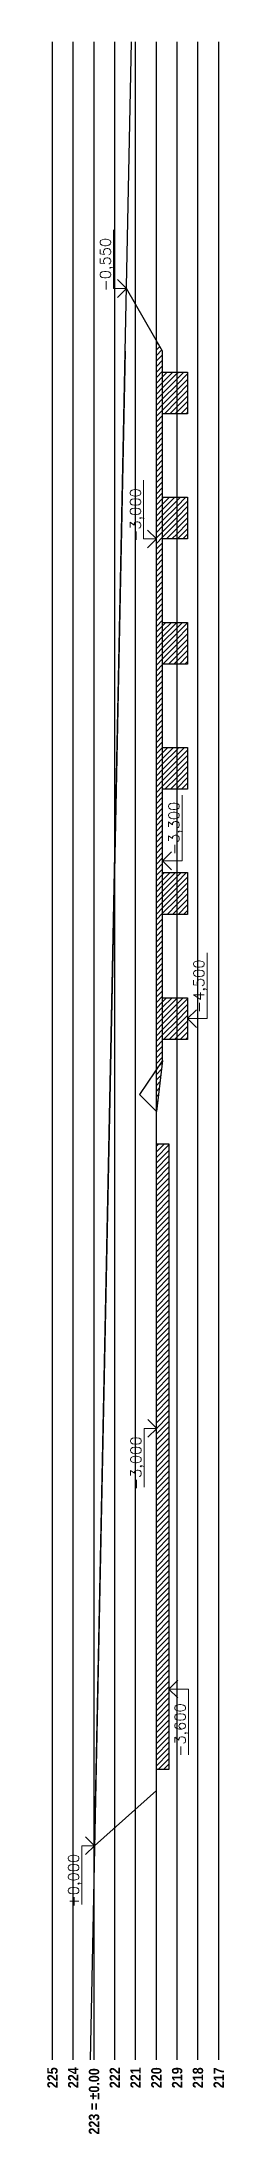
# Model space of a CAD drawing. Header units: millimetres. Extents: x -51 to 2999949, y -1641567 to 415040.
# Drawn here: x 1154008 to 1162515, y -159536 to -59225 of the extents above; entities that cross this region are included whole.
import ezdxf

# ---------------------------------------------------------------- set-up
doc = ezdxf.new("R2010")
doc.units = ezdxf.units.MM
doc.header["$LTSCALE"] = 75
doc.header["$MEASUREMENT"] = 0
for name, color, linetype in [('DNO', 210, 'CONTINUOUS'), ('TEXT hloubky ŘEZ', 255, 'CONTINUOUS'), ('ŘEZ bílá', 251, 'CONTINUOUS'), ('ŘEZ červená', 10, 'CONTINUOUS'), ('šrafy', 90, 'CONTINUOUS')]:
    doc.layers.add(name, color=color, linetype=linetype)
doc.layers.add('texty', color=255, linetype='CONTINUOUS', lineweight=15)
doc.styles.add('romans', font='romans.shx')
doc.styles.add('ŘEZ HLOUBKY', font='ariblk.ttf', dxfattribs={"width": 0.75, "height": 500})
pattern_1 = [(45, (-21324.13, -343740.56), (-132.582521, 132.582521), [])]

msp = doc.modelspace()

# ---------------------------------------------------------------- texts
at = {"layer": 'TEXT hloubky ŘEZ', "char_height": 500, "attachment_point": 1, "rotation": 90, "style": 'ŘEZ HLOUBKY'}
for s, width, heights, insert in [('225', 1674.686176, [0], (1154015.2522, -157331.823)), ('224', 1674.686176, [0], (1155015.2522, -157331.823)), ('223 = ±0.00', 3549.990573, [1316.3218], (1156015.2522, -159557.0011)), ('222', 1674.686176, [0], (1157015.2522, -157331.823)), ('221', 1674.686176, [0], (1158015.2522, -157331.823)), ('220', 1674.686176, [0], (1159015.2522, -157331.823)), ('219', 1674.686176, [0], (1160015.2522, -157331.823)), ('218', 1674.686176, [0], (1161015.2522, -157331.823)), ('217', 1674.686176, [0], (1162015.2522, -157331.823))]:
    msp.add_mtext_dynamic_manual_height_columns(s, width=width, gutter_width=2500, heights=heights, dxfattribs=dict(at, insert=insert))
at = {"layer": 'texty', "ltscale": 20, "extrusion": (3.39308e-16, 1.93959e-16, -1), "style": 'romans', "text_generation_flag": 2}
for s, p in [('-0,550', (-1157070.6091, -71182.6771)), ('-3,000', (-1158513.836, -83186.2359)), ('-3,300', (-1160368.2522, -98213.2001)), ('-4,500', (-1161568.2522, -105779.642)), ('-3,000', (-1158537.6383, -128647.6907)), ('-3,600', (-1160668.2522, -141437.9189)), ('+0,000', (-1155537.6383, -148656.4692))]:
    msp.add_text(s, height=514.89696, rotation=270, dxfattribs=at).set_placement(p)

# ---------------------------------------------------------------- blocks, each defined once
blk = doc.blocks.new('*U16')
at = {"layer": 'DNO'}
for p, q in [((-600, 1000), (600, 1000)), ((600, 1000), (600, -1000)), ((600, -1000), (-600, -1000))]:
    blk.add_line(p, q, dxfattribs=at)
blk = doc.blocks.new('*U17')
at = {"layer": 'DNO', "color": 0, "linetype": 'ByBlock', "lineweight": -2, "transparency": 16777216}
for p in [(0, 0), (0, -6000), (0, -12000), (0, -18000), (0, -24000), (0, -30000)]:
    blk.add_blockref('*U16', p, dxfattribs=at)

# ---------------------------------------------------------------- hatches: boundary and pattern name
at = {"layer": 'šrafy'}
h = msp.add_hatch(dxfattribs=at)
h.set_pattern_fill('ANSI31', color=256, scale=1500)
h.set_pattern_definition(pattern_1)
h.paths.add_polyline_path([(1159565.2522, -74056.2658), (1159265.2522, -73539.3695), (1159265.2522, -108501.4875), (1159565.2522, -108056.2658)])
h = msp.add_hatch(dxfattribs=at)
h.set_pattern_fill('ANSI31', color=256, scale=1500)
h.set_pattern_definition(pattern_1)
h.paths.add_polyline_path([(1160265.2522, -75056.2658), (1159565.2522, -75056.2658), (1159565.2522, -77056.2658), (1160265.2522, -77056.2658)])
h = msp.add_hatch(dxfattribs=at)
h.set_pattern_fill('ANSI31', color=256, scale=1500)
h.set_pattern_definition(pattern_1)
h.paths.add_polyline_path([(1160765.2522, -75056.2658), (1160265.2522, -75056.2658), (1160265.2522, -77056.2658), (1160765.2522, -77056.2658)])
h = msp.add_hatch(dxfattribs=at)
h.set_pattern_fill('ANSI31', color=256, scale=1500)
h.set_pattern_definition(pattern_1)
h.paths.add_polyline_path([(1160265.2522, -81056.2658), (1159565.2522, -81056.2658), (1159565.2522, -83056.2658), (1160265.2522, -83056.2658)])
h = msp.add_hatch(dxfattribs=at)
h.set_pattern_fill('ANSI31', color=256, scale=1500)
h.set_pattern_definition(pattern_1)
h.paths.add_polyline_path([(1160765.2522, -81056.2658), (1160265.2522, -81056.2658), (1160265.2522, -83056.2658), (1160765.2522, -83056.2658)])
h = msp.add_hatch(dxfattribs=at)
h.set_pattern_fill('ANSI31', color=256, scale=1500)
h.set_pattern_definition(pattern_1)
h.paths.add_polyline_path([(1160265.2522, -87056.2658), (1159565.2522, -87056.2658), (1159565.2522, -89056.2658), (1160265.2522, -89056.2658)])
h = msp.add_hatch(dxfattribs=at)
h.set_pattern_fill('ANSI31', color=256, scale=1500)
h.set_pattern_definition(pattern_1)
h.paths.add_polyline_path([(1160765.2522, -87056.2658), (1160265.2522, -87056.2658), (1160265.2522, -89056.2658), (1160765.2522, -89056.2658)])
h = msp.add_hatch(dxfattribs=at)
h.set_pattern_fill('ANSI31', color=256, scale=1500)
h.set_pattern_definition(pattern_1)
h.paths.add_polyline_path([(1160265.2522, -93056.2658), (1159565.2522, -93056.2658), (1159565.2522, -95056.2658), (1160265.2522, -95056.2658)])
h = msp.add_hatch(dxfattribs=at)
h.set_pattern_fill('ANSI31', color=256, scale=1500)
h.set_pattern_definition(pattern_1)
h.paths.add_polyline_path([(1160765.2522, -93056.2658), (1160265.2522, -93056.2658), (1160265.2522, -95056.2658), (1160765.2522, -95056.2658)])
h = msp.add_hatch(dxfattribs=at)
h.set_pattern_fill('ANSI31', color=256, scale=1500)
h.set_pattern_definition(pattern_1)
h.paths.add_polyline_path([(1160265.2522, -99056.2658), (1159565.2522, -99056.2658), (1159565.2522, -101056.2658), (1160265.2522, -101056.2658)])
h = msp.add_hatch(dxfattribs=at)
h.set_pattern_fill('ANSI31', color=256, scale=1500)
h.set_pattern_definition(pattern_1)
h.paths.add_polyline_path([(1160765.2522, -99056.2658), (1160265.2522, -99056.2658), (1160265.2522, -101056.2658), (1160765.2522, -101056.2658)])
h = msp.add_hatch(dxfattribs=at)
h.set_pattern_fill('ANSI31', color=256, scale=1500)
h.set_pattern_definition(pattern_1)
h.paths.add_polyline_path([(1160265.2522, -105056.2658), (1159565.2522, -105056.2658), (1159565.2522, -107056.2658), (1160265.2522, -107056.2658)])
h = msp.add_hatch(dxfattribs=at)
h.set_pattern_fill('ANSI31', color=256, scale=1500)
h.set_pattern_definition(pattern_1)
h.paths.add_polyline_path([(1160765.2522, -105056.2658), (1160265.2522, -105056.2658), (1160265.2522, -107056.2658), (1160765.2522, -107056.2658)])
h = msp.add_hatch(dxfattribs=at)
h.set_pattern_fill('ANSI31', color=256, scale=1500)
h.set_pattern_definition(pattern_1)
h.paths.add_polyline_path([(1159565.2522, -108056.2658), (1159265.2522, -108501.4875), (1159265.2522, -110506.2658)])
h = msp.add_hatch(dxfattribs=at)
h.set_pattern_fill('ANSI31', color=256, scale=1500)
h.set_pattern_definition(pattern_1)
h.paths.add_polyline_path([(1159865.2522, -112056.2658), (1159265.2522, -112056.2658), (1159265.2522, -142056.2658), (1159865.2522, -142056.2658)])

# ---------------------------------------------------------------- linework, layer by layer
at = {"layer": 'DNO'}
for p, q in [((1159565.2522, -74056.2658), (1157822.0253, -71052.7071)), ((1159565.2522, -108056.2658), (1159565.2522, -74056.2658)), ((1159565.2522, -108056.2658), (1159565.2522, -98166.8718)), ((1159565.2522, -108056.2658), (1158458.1991, -109699.2127)), ((1159565.2522, -108056.2658), (1159265.2522, -110506.2658)), ((1159265.2522, -110506.2658), (1158458.1991, -109699.2127)), ((1159265.2522, -143056.2658), (1159265.2522, -110506.2658)), ((1159265.2522, -112056.2658), (1159865.2522, -112056.2658)), ((1159865.2522, -112056.2658), (1159865.2522, -142056.2658)), ((1159865.2522, -142056.2658), (1159265.2522, -142056.2658)), ((1159265.2522, -143056.2658), (1156289.0545, -145706.4992))]:
    msp.add_line(p, q, dxfattribs=at)
at = {"layer": 'texty', "linetype": 'ByBlock', "lineweight": 20, "ltscale": 5}
for p, q in [((1157209.4415, -68232.7071), (1157209.4415, -71052.7071)), ((1157822.0253, -71052.7071), (1157209.4415, -71052.7071)), ((1157822.0253, -71052.7071), (1157395.7334, -70626.4152)), ((1157822.0253, -71052.7071), (1157395.7334, -71478.999)), ((1158652.6684, -80236.2658), (1158652.6684, -83056.2658)), ((1159265.2522, -83056.2658), (1158652.6684, -83056.2658)), ((1159265.2522, -83056.2658), (1158838.9603, -82629.9739)), ((1159265.2522, -83056.2658), (1158838.9603, -83482.5577)), ((1160507.0846, -95333.2001), (1160507.0846, -98489.824)), ((1159565.2522, -98489.824), (1159991.5441, -98063.5321)), ((1159565.2522, -98489.824), (1159991.5441, -98916.1159)), ((1159565.2522, -98489.824), (1160507.0846, -98489.824)), ((1161707.0846, -102899.642), (1161707.0846, -106056.2658)), ((1160765.2522, -106056.2658), (1161191.5441, -105629.9739)), ((1160765.2522, -106056.2658), (1161191.5441, -106482.5577)), ((1160765.2522, -106056.2658), (1161707.0846, -106056.2658)), ((1159289.0545, -125697.7207), (1158862.7626, -125271.4287)), ((1159289.0545, -125697.7207), (1158676.4706, -125697.7207)), ((1158676.4706, -128517.7207), (1158676.4706, -125697.7207)), ((1159289.0545, -125697.7207), (1158862.7626, -126124.0126)), ((1159865.2522, -138194.5226), (1160291.5441, -137768.2307)), ((1159865.2522, -138194.5226), (1160291.5441, -138620.8145)), ((1159865.2522, -138194.5226), (1160807.0846, -138194.5226)), ((1160807.0846, -141351.1464), (1160807.0846, -138194.5226)), ((1156289.0545, -145706.4992), (1155862.7626, -145280.2072)), ((1156289.0545, -145706.4992), (1155676.4706, -145706.4992)), ((1155676.4706, -148526.4992), (1155676.4706, -145706.4992)), ((1156289.0545, -145706.4992), (1155862.7626, -146132.7911))]:
    msp.add_line(p, q, dxfattribs=at)
at = {"layer": 'ŘEZ bílá'}
for p, q in [((1154265.2522, -155979.8934), (1154265.2522, -59224.6545)), ((1155265.2522, -155979.8934), (1155265.2522, -59224.6545)), ((1156265.2522, -155979.8934), (1156265.2522, -59224.6545)), ((1157265.2522, -155979.8934), (1157265.2522, -59224.6545)), ((1158265.2522, -155979.8934), (1158265.2522, -59224.6545)), ((1159265.2522, -155979.8934), (1159265.2522, -59224.6545)), ((1160265.2522, -155979.8934), (1160265.2522, -59224.6545)), ((1161265.2522, -155979.8934), (1161265.2522, -59224.6545)), ((1162265.2522, -155979.8934), (1162265.2522, -59224.6545))]:
    msp.add_line(p, q, dxfattribs=at)
at = {"layer": 'ŘEZ červená'}
for p, q in [((1156265.2522, -146865.6408), (1158064.9073, -59224.6545)), ((1157760.349, -74056.2658), (1156078.0965, -155979.8934)), ((1156265.2522, -146865.6408), (1157265.2522, -98166.8718))]:
    msp.add_line(p, q, dxfattribs=at)

# ---------------------------------------------------------------- block references
at = {"layer": 'DNO'}
msp.add_blockref('*U17', (1160165.2522, -76056.2658), dxfattribs=at)

msp.set_redraw_order([(e.dxf.handle, doc.entitydb.next_handle()) for e in msp.query("TEXT MTEXT ATTDEF DIMENSION ARC_DIMENSION")])  # texts and dimensions are drawn at this point

doc.saveas('drawing.dxf')
